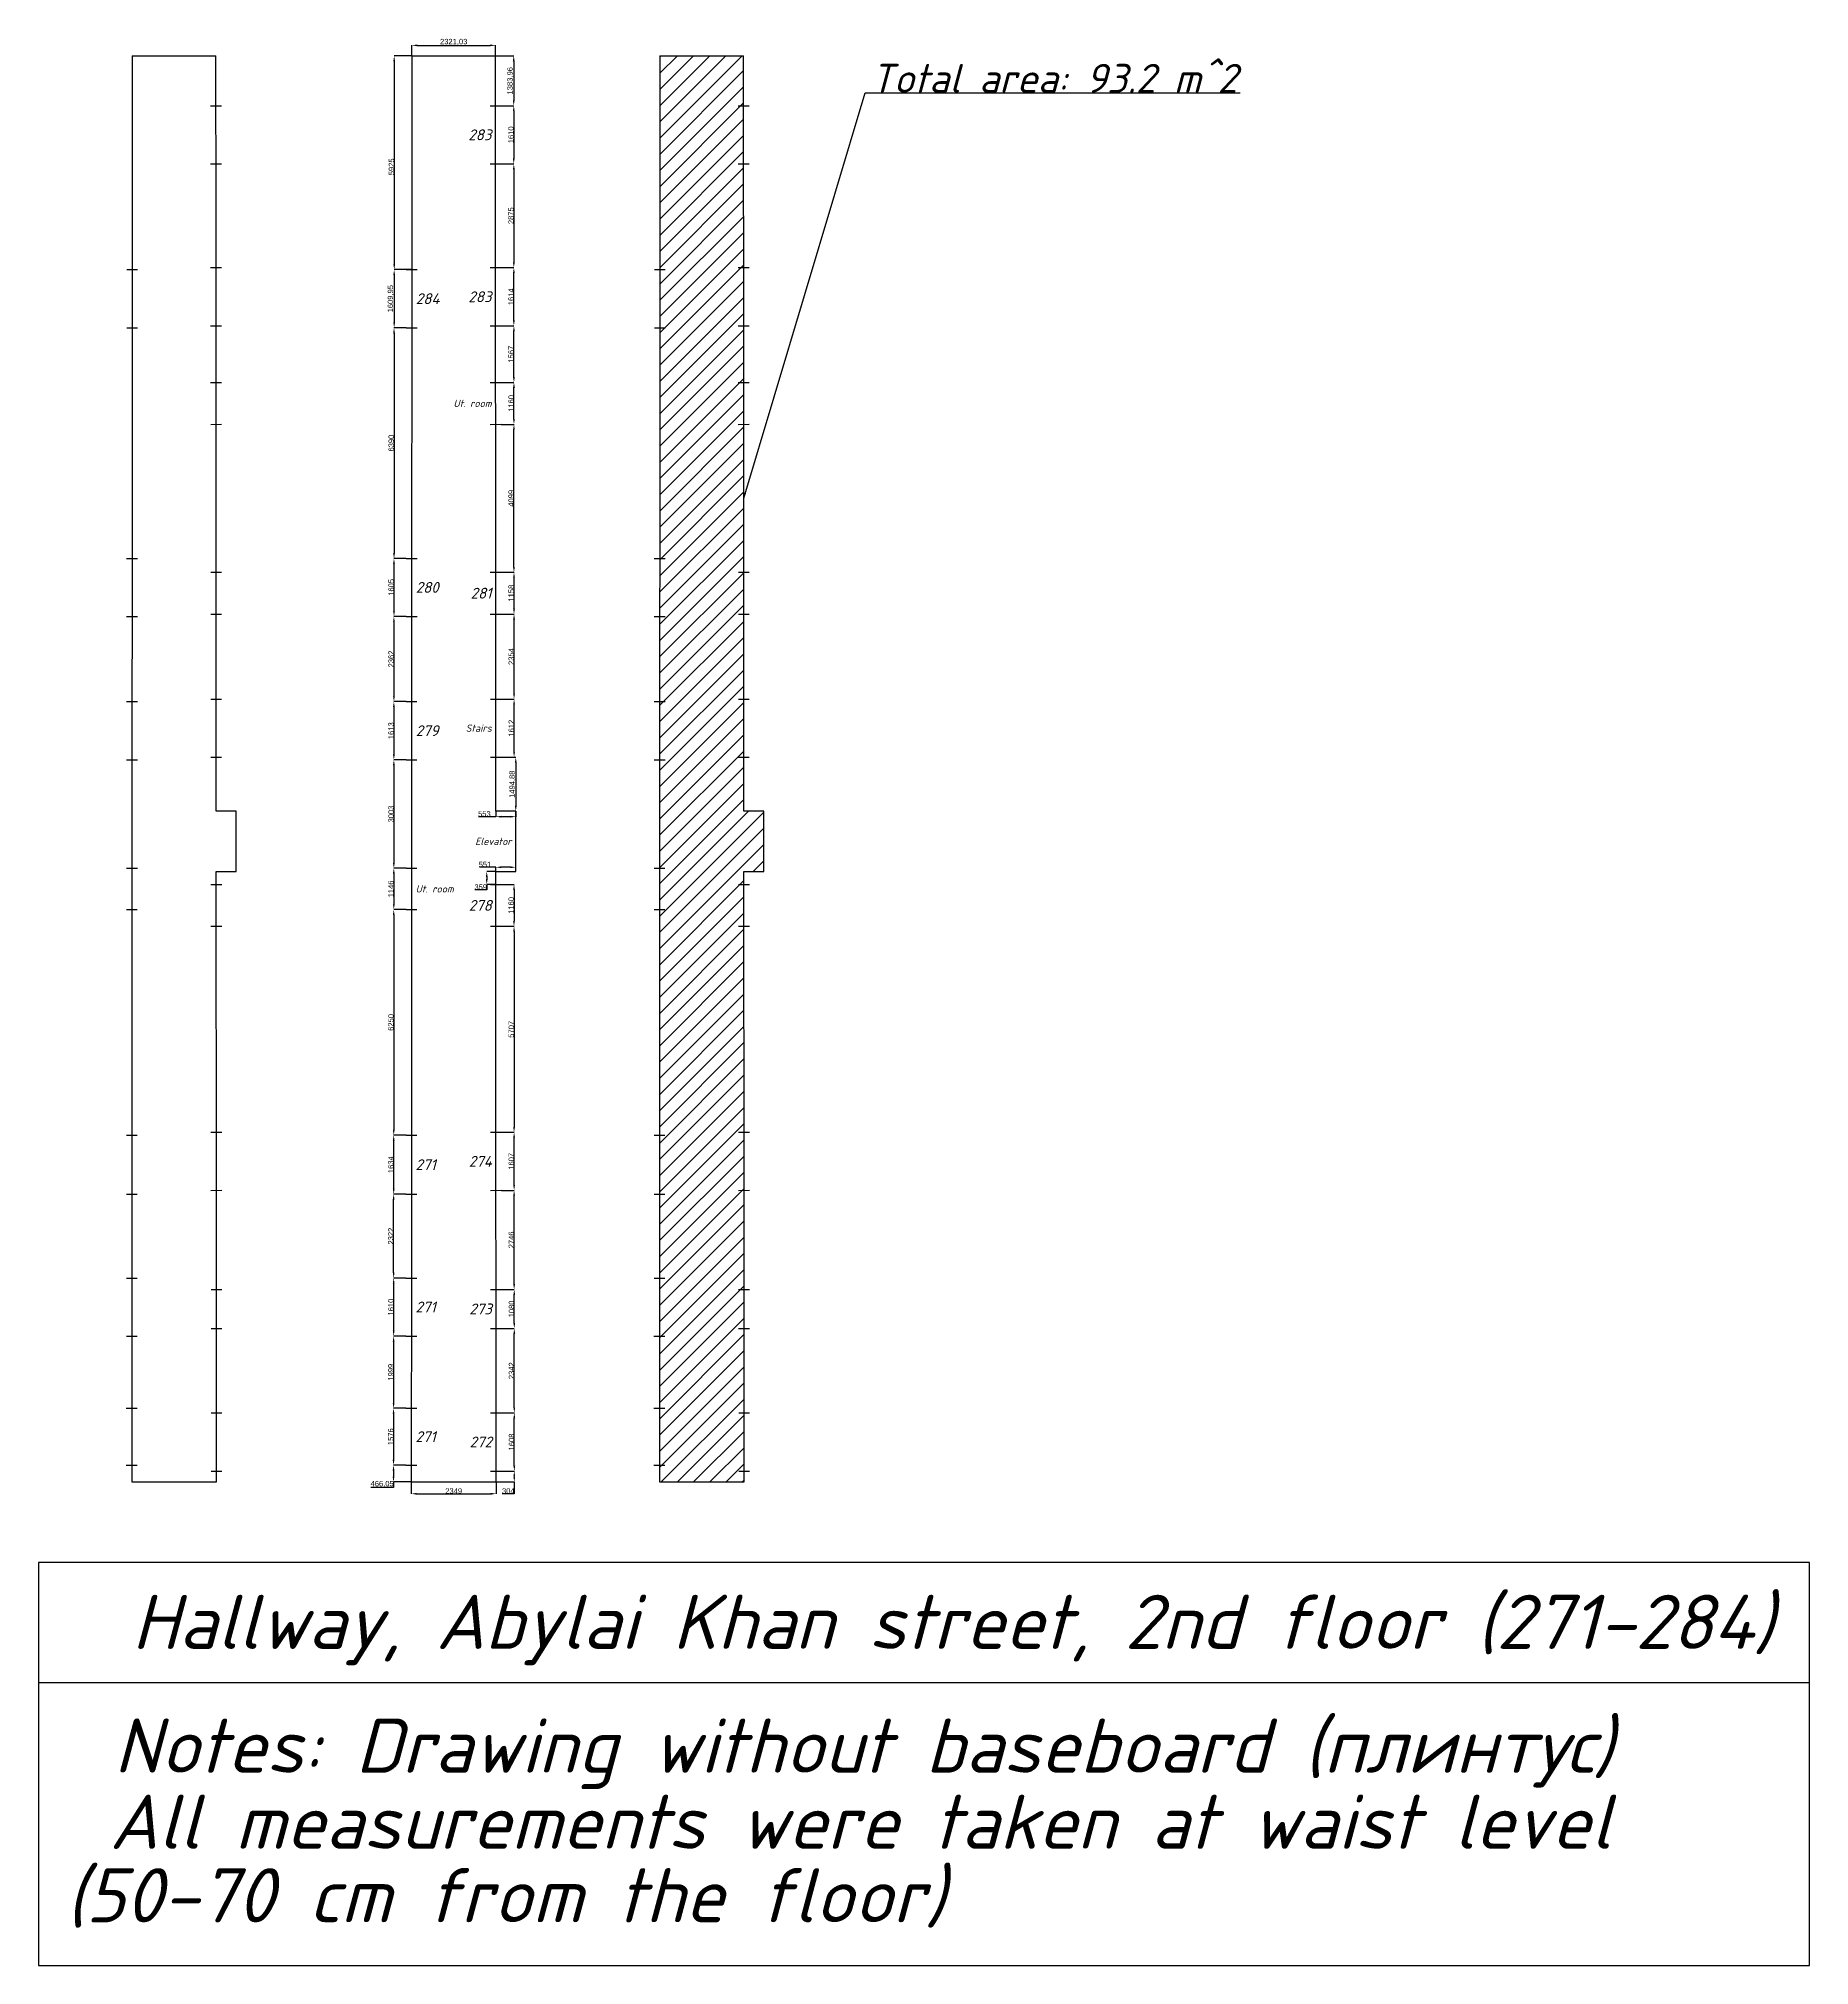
# Model space of a CAD drawing. Header units: millimetres. Extents: x 93776 to 142847, y 2445 to 55828.
import ezdxf
from ezdxf.enums import TextEntityAlignment as Align

# ---------------------------------------------------------------- set-up
doc = ezdxf.new("R2010")
doc.units = ezdxf.units.MM
doc.styles.add('GOST', font='ISOCPEUI.TTF')
doc.styles.get("Standard").update_dxf_attribs({"font": 'Arial.ttf'})
doc.dimstyles.new('Copy of ISO-25', dxfattribs={"dimtxt": 150, "dimasz": 150, "dimexe": 1.25, "dimexo": 0.625, "dimtad": 1, "dimtoh": 1, "dimtxsty": 'Standard', "dimcen": 2.5, "dimadec": 0, "dimazin": 0, "dimtfac": 1, "dimtmove": 0, "dimatfit": 3, "dimfxl": 1, "dimarcsym": 0})

# ---------------------------------------------------------------- blocks, each defined once
blk = doc.blocks.new('*D7')
at = {"color": 0, "lineweight": -2, "transparency": 16777216}
for p, q in [((104119, 55351), (104119, 55640)), ((104269, 55639), (106290, 55639)), ((106440, 55351), (106440, 55640))]:
    blk.add_line(p, q, dxfattribs=at)
at = {"color": 0, "transparency": 16777216}
for points in [[(104269, 55664), (104269, 55614), (104119, 55639)], [(106290, 55664), (106290, 55614), (106440, 55639)]]:
    blk.add_solid(points, dxfattribs=at)
at = {"layer": 'Defpoints', "color": 0, "transparency": 16777216}
for p in [(106440, 55639), (104119, 55350), (106440, 55350)]:
    blk.add_point(p, dxfattribs=at)
at = {"color": 0, "transparency": 16777216, "insert": (105279, 55730), "char_height": 150, "attachment_point": 5}
blk.add_mtext('2321,03', dxfattribs=at)
blk = doc.blocks.new('*D8')
at = {"color": 0, "lineweight": -2, "transparency": 16777216}
for p, q in [((106441, 55350), (106944, 55350)), ((106943, 55200), (106943, 54116)), ((106591, 53966), (106944, 53966))]:
    blk.add_line(p, q, dxfattribs=at)
at = {"color": 0, "transparency": 16777216}
for points in [[(106918, 55200), (106968, 55200), (106943, 55350)], [(106918, 54116), (106968, 54116), (106943, 53966)]]:
    blk.add_solid(points, dxfattribs=at)
at = {"layer": 'Defpoints', "color": 0, "transparency": 16777216}
for p in [(106440, 55350), (106590, 53966), (106943, 53966)]:
    blk.add_point(p, dxfattribs=at)
at = {"color": 0, "transparency": 16777216, "insert": (106852, 54658), "char_height": 150, "attachment_point": 5, "rotation": 90}
blk.add_mtext('1383,96', dxfattribs=at)
blk = doc.blocks.new('*D9')
at = {"color": 0, "lineweight": -2, "transparency": 16777216}
for p, q in [((106944, 53966), (106946, 53966)), ((106944, 53816), (106944, 52506)), ((106591, 52356), (106946, 52356))]:
    blk.add_line(p, q, dxfattribs=at)
at = {"color": 0, "transparency": 16777216}
for points in [[(106919, 53816), (106969, 53816), (106944, 53966)], [(106919, 52506), (106969, 52506), (106944, 52356)]]:
    blk.add_solid(points, dxfattribs=at)
at = {"layer": 'Defpoints', "color": 0, "transparency": 16777216}
for p in [(106943, 53966), (106591, 52356), (106944, 52356)]:
    blk.add_point(p, dxfattribs=at)
at = {"color": 0, "transparency": 16777216, "insert": (106867, 53161), "char_height": 150, "attachment_point": 5, "rotation": 90}
blk.add_mtext('1610', dxfattribs=at)
blk = doc.blocks.new('*D10')
at = {"color": 0, "lineweight": -2, "transparency": 16777216}
for p, q in [((106945, 52356), (106947, 52356)), ((106946, 52206), (106946, 49631)), ((106592, 49481), (106947, 49481))]:
    blk.add_line(p, q, dxfattribs=at)
at = {"color": 0, "transparency": 16777216}
for points in [[(106921, 52206), (106971, 52206), (106946, 52356)], [(106921, 49631), (106971, 49631), (106946, 49481)]]:
    blk.add_solid(points, dxfattribs=at)
at = {"layer": 'Defpoints', "color": 0, "transparency": 16777216}
for p in [(106944, 52356), (106592, 49481), (106946, 49481)]:
    blk.add_point(p, dxfattribs=at)
at = {"color": 0, "transparency": 16777216, "insert": (106868, 50919), "char_height": 150, "attachment_point": 5, "rotation": 90}
blk.add_mtext('2875', dxfattribs=at)
blk = doc.blocks.new('*D11')
at = {"color": 0, "lineweight": -2, "transparency": 16777216}
for p, q in [((106946, 49481), (106948, 49481)), ((106947, 48017), (106947, 49331)), ((106593, 47867), (106948, 47867))]:
    blk.add_line(p, q, dxfattribs=at)
at = {"color": 0, "transparency": 16777216}
for points in [[(106922, 49331), (106972, 49331), (106947, 49481)], [(106922, 48017), (106972, 48017), (106947, 47867)]]:
    blk.add_solid(points, dxfattribs=at)
at = {"layer": 'Defpoints', "color": 0, "transparency": 16777216}
for p in [(106946, 49481), (106947, 49481), (106592, 47867)]:
    blk.add_point(p, dxfattribs=at)
at = {"color": 0, "transparency": 16777216, "insert": (106870, 48674), "char_height": 150, "attachment_point": 5, "rotation": 90}
blk.add_mtext('1614', dxfattribs=at)
blk = doc.blocks.new('*D12')
at = {"color": 0, "lineweight": -2, "transparency": 16777216}
for p, q in [((106947, 47867), (106947, 47867)), ((106948, 46450), (106948, 47717)), ((106593, 46300), (106949, 46300))]:
    blk.add_line(p, q, dxfattribs=at)
at = {"color": 0, "transparency": 16777216}
for points in [[(106923, 47717), (106973, 47717), (106948, 47867)], [(106923, 46450), (106973, 46450), (106948, 46300)]]:
    blk.add_solid(points, dxfattribs=at)
at = {"layer": 'Defpoints', "color": 0, "transparency": 16777216}
for p in [(106948, 47867), (106948, 47867), (106593, 46300)]:
    blk.add_point(p, dxfattribs=at)
at = {"color": 0, "transparency": 16777216, "insert": (106871, 47084), "char_height": 150, "attachment_point": 5, "rotation": 90}
blk.add_mtext('1567', dxfattribs=at)
blk = doc.blocks.new('*D13')
at = {"color": 0, "lineweight": -2, "transparency": 16777216}
for p, q in [((106949, 46300), (106948, 46300)), ((106949, 45290), (106949, 46150)), ((106593, 45140), (106951, 45140))]:
    blk.add_line(p, q, dxfattribs=at)
at = {"color": 0, "transparency": 16777216}
for points in [[(106924, 46150), (106974, 46150), (106949, 46300)], [(106924, 45290), (106974, 45290), (106949, 45140)]]:
    blk.add_solid(points, dxfattribs=at)
at = {"layer": 'Defpoints', "color": 0, "transparency": 16777216}
for p in [(106949, 46300), (106949, 46300), (106593, 45140)]:
    blk.add_point(p, dxfattribs=at)
at = {"color": 0, "transparency": 16777216, "insert": (106872, 45720), "char_height": 150, "attachment_point": 5, "rotation": 90}
blk.add_mtext('1160', dxfattribs=at)
blk = doc.blocks.new('*D14')
at = {"color": 0, "lineweight": -2, "transparency": 16777216}
for p, q in [((106949, 45140), (106948, 45140)), ((106949, 41191), (106949, 44990)), ((106595, 41041), (106951, 41041))]:
    blk.add_line(p, q, dxfattribs=at)
at = {"color": 0, "transparency": 16777216}
for points in [[(106924, 44990), (106974, 44990), (106949, 45140)], [(106924, 41191), (106974, 41191), (106949, 41041)]]:
    blk.add_solid(points, dxfattribs=at)
at = {"layer": 'Defpoints', "color": 0, "transparency": 16777216}
for p in [(106949, 45140), (106949, 45140), (106594, 41041)]:
    blk.add_point(p, dxfattribs=at)
at = {"color": 0, "transparency": 16777216, "insert": (106872, 43091), "char_height": 150, "attachment_point": 5, "rotation": 90}
blk.add_mtext('4099', dxfattribs=at)
blk = doc.blocks.new('*D15')
at = {"color": 0, "lineweight": -2, "transparency": 16777216}
for p, q in [((106950, 41041), (106952, 41041)), ((106951, 40033), (106951, 40891)), ((106595, 39883), (106952, 39883))]:
    blk.add_line(p, q, dxfattribs=at)
at = {"color": 0, "transparency": 16777216}
for points in [[(106926, 40891), (106976, 40891), (106951, 41041)], [(106926, 40033), (106976, 40033), (106951, 39883)]]:
    blk.add_solid(points, dxfattribs=at)
at = {"layer": 'Defpoints', "color": 0, "transparency": 16777216}
for p in [(106949, 41041), (106951, 41041), (106594, 39883)]:
    blk.add_point(p, dxfattribs=at)
at = {"color": 0, "transparency": 16777216, "insert": (106873, 40462), "char_height": 150, "attachment_point": 5, "rotation": 90}
blk.add_mtext('1158', dxfattribs=at)
blk = doc.blocks.new('*D16')
at = {"color": 0, "lineweight": -2, "transparency": 16777216}
for p, q in [((106951, 39883), (106953, 39883)), ((106952, 37679), (106952, 39733)), ((106596, 37529), (106953, 37529))]:
    blk.add_line(p, q, dxfattribs=at)
at = {"color": 0, "transparency": 16777216}
for points in [[(106927, 39733), (106977, 39733), (106952, 39883)], [(106927, 37679), (106977, 37679), (106952, 37529)]]:
    blk.add_solid(points, dxfattribs=at)
at = {"layer": 'Defpoints', "color": 0, "transparency": 16777216}
for p in [(106951, 39883), (106952, 39883), (106595, 37529)]:
    blk.add_point(p, dxfattribs=at)
at = {"color": 0, "transparency": 16777216, "insert": (106875, 38706), "char_height": 150, "attachment_point": 5, "rotation": 90}
blk.add_mtext('2354', dxfattribs=at)
blk = doc.blocks.new('*D17')
at = {"color": 0, "lineweight": -2, "transparency": 16777216}
for p, q in [((106952, 37529), (106954, 37529)), ((106953, 36067), (106953, 37379)), ((106596, 35917), (106954, 35917))]:
    blk.add_line(p, q, dxfattribs=at)
at = {"color": 0, "transparency": 16777216}
for points in [[(106928, 37379), (106978, 37379), (106953, 37529)], [(106928, 36067), (106978, 36067), (106953, 35917)]]:
    blk.add_solid(points, dxfattribs=at)
at = {"layer": 'Defpoints', "color": 0, "transparency": 16777216}
for p in [(106952, 37529), (106953, 37529), (106596, 35917)]:
    blk.add_point(p, dxfattribs=at)
at = {"color": 0, "transparency": 16777216, "insert": (106876, 36723), "char_height": 150, "attachment_point": 5, "rotation": 90}
blk.add_mtext('1612', dxfattribs=at)
blk = doc.blocks.new('*D18')
at = {"color": 0, "lineweight": -2, "transparency": 16777216}
for p, q in [((106596, 35917), (107002, 35917)), ((107000, 35767), (107000, 34572)), ((107000, 34422), (107002, 34422))]:
    blk.add_line(p, q, dxfattribs=at)
at = {"color": 0, "transparency": 16777216}
for points in [[(106975, 35767), (107025, 35767), (107000, 35917)], [(106975, 34572), (107025, 34572), (107000, 34422)]]:
    blk.add_solid(points, dxfattribs=at)
at = {"layer": 'Defpoints', "color": 0, "transparency": 16777216}
for p in [(106596, 35917), (106999, 34422), (107000, 34422)]:
    blk.add_point(p, dxfattribs=at)
at = {"color": 0, "transparency": 16777216, "insert": (106910, 35170), "char_height": 150, "attachment_point": 5, "rotation": 90}
blk.add_mtext('1494,88', dxfattribs=at)
blk = doc.blocks.new('*D19')
at = {"color": 0, "lineweight": -2, "transparency": 16777216}
for p, q in [((106446, 34270), (105963, 34270)), ((106446, 34421), (106446, 34269)), ((106849, 34270), (106596, 34270)), ((106999, 34422), (106999, 34269))]:
    blk.add_line(p, q, dxfattribs=at)
at = {"color": 0, "transparency": 16777216}
for points in [[(106596, 34295), (106596, 34245), (106446, 34270)], [(106849, 34295), (106849, 34245), (106999, 34270)]]:
    blk.add_solid(points, dxfattribs=at)
at = {"layer": 'Defpoints', "color": 0, "transparency": 16777216}
for p in [(106446, 34422), (106999, 34422), (106999, 34270)]:
    blk.add_point(p, dxfattribs=at)
at = {"color": 0, "transparency": 16777216, "insert": (106130, 34347), "char_height": 150, "attachment_point": 5}
blk.add_mtext('553', dxfattribs=at)
blk = doc.blocks.new('*D20')
at = {"color": 0, "lineweight": -2, "transparency": 16777216}
for p, q in [((106449, 32870), (105995, 32870)), ((106449, 32753), (106449, 32871)), ((106850, 32870), (106599, 32870)), ((107000, 32753), (107000, 32871))]:
    blk.add_line(p, q, dxfattribs=at)
at = {"color": 0, "transparency": 16777216}
for points in [[(106599, 32895), (106599, 32845), (106449, 32870)], [(106850, 32895), (106850, 32845), (107000, 32870)]]:
    blk.add_solid(points, dxfattribs=at)
at = {"layer": 'Defpoints', "color": 0, "transparency": 16777216}
for p in [(106449, 32752), (107000, 32870), (107000, 32752)]:
    blk.add_point(p, dxfattribs=at)
at = {"color": 0, "transparency": 16777216, "insert": (106147, 32947), "char_height": 150, "attachment_point": 5}
blk.add_mtext('551', dxfattribs=at)
blk = doc.blocks.new('*D22')
at = {"color": 0, "lineweight": -2, "transparency": 16777216}
for p, q in [((106448, 32752), (106194, 32752)), ((106195, 32602), (106195, 32543)), ((106195, 32243), (105863, 32243)), ((106448, 32393), (106194, 32393)), ((106195, 32393), (106195, 32243))]:
    blk.add_line(p, q, dxfattribs=at)
at = {"color": 0, "transparency": 16777216}
for points in [[(106170, 32602), (106220, 32602), (106195, 32752)], [(106170, 32543), (106220, 32543), (106195, 32393)]]:
    blk.add_solid(points, dxfattribs=at)
at = {"layer": 'Defpoints', "color": 0, "transparency": 16777216}
for p in [(106449, 32752), (106195, 32393), (106449, 32393)]:
    blk.add_point(p, dxfattribs=at)
at = {"color": 0, "transparency": 16777216, "insert": (106029, 32320), "char_height": 150, "attachment_point": 5}
blk.add_mtext('359', dxfattribs=at)
blk = doc.blocks.new('*D23')
at = {"color": 0, "lineweight": -2, "transparency": 16777216}
for p, q in [((106599, 32393), (106952, 32393)), ((106951, 32243), (106951, 31383)), ((106600, 31233), (106952, 31233))]:
    blk.add_line(p, q, dxfattribs=at)
at = {"color": 0, "transparency": 16777216}
for points in [[(106926, 32243), (106976, 32243), (106951, 32393)], [(106926, 31383), (106976, 31383), (106951, 31233)]]:
    blk.add_solid(points, dxfattribs=at)
at = {"layer": 'Defpoints', "color": 0, "transparency": 16777216}
for p in [(106599, 32393), (106599, 31233), (106951, 31233)]:
    blk.add_point(p, dxfattribs=at)
at = {"color": 0, "transparency": 16777216, "insert": (106873, 31813), "char_height": 150, "attachment_point": 5, "rotation": 90}
blk.add_mtext('1160', dxfattribs=at)
blk = doc.blocks.new('*D24')
at = {"color": 0, "lineweight": -2, "transparency": 16777216}
for p, q in [((106951, 31233), (106953, 31233)), ((106952, 31083), (106952, 25676)), ((106601, 25526), (106953, 25526))]:
    blk.add_line(p, q, dxfattribs=at)
at = {"color": 0, "transparency": 16777216}
for points in [[(106927, 31083), (106977, 31083), (106952, 31233)], [(106927, 25676), (106977, 25676), (106952, 25526)]]:
    blk.add_solid(points, dxfattribs=at)
at = {"layer": 'Defpoints', "color": 0, "transparency": 16777216}
for p in [(106951, 31233), (106601, 25526), (106952, 25526)]:
    blk.add_point(p, dxfattribs=at)
at = {"color": 0, "transparency": 16777216, "insert": (106875, 28380), "char_height": 150, "attachment_point": 5, "rotation": 90}
blk.add_mtext('5707', dxfattribs=at)
blk = doc.blocks.new('*D25')
at = {"color": 0, "lineweight": -2, "transparency": 16777216}
for p, q in [((106952, 25526), (106952, 25526)), ((106953, 24069), (106953, 25376)), ((106602, 23919), (106954, 23919))]:
    blk.add_line(p, q, dxfattribs=at)
at = {"color": 0, "transparency": 16777216}
for points in [[(106928, 25376), (106978, 25376), (106953, 25526)], [(106928, 24069), (106978, 24069), (106953, 23919)]]:
    blk.add_solid(points, dxfattribs=at)
at = {"layer": 'Defpoints', "color": 0, "transparency": 16777216}
for p in [(106953, 25526), (106953, 25526), (106601, 23919)]:
    blk.add_point(p, dxfattribs=at)
at = {"color": 0, "transparency": 16777216, "insert": (106876, 24723), "char_height": 150, "attachment_point": 5, "rotation": 90}
blk.add_mtext('1607', dxfattribs=at)
blk = doc.blocks.new('*D26')
at = {"color": 0, "lineweight": -2, "transparency": 16777216}
for p, q in [((106954, 23919), (106953, 23919)), ((106954, 21323), (106954, 23769)), ((106603, 21173), (106956, 21173))]:
    blk.add_line(p, q, dxfattribs=at)
at = {"color": 0, "transparency": 16777216}
for points in [[(106929, 23769), (106979, 23769), (106954, 23919)], [(106929, 21323), (106979, 21323), (106954, 21173)]]:
    blk.add_solid(points, dxfattribs=at)
at = {"layer": 'Defpoints', "color": 0, "transparency": 16777216}
for p in [(106954, 23919), (106954, 23919), (106602, 21173)]:
    blk.add_point(p, dxfattribs=at)
at = {"color": 0, "transparency": 16777216, "insert": (106877, 22546), "char_height": 150, "attachment_point": 5, "rotation": 90}
blk.add_mtext('2746', dxfattribs=at)
blk = doc.blocks.new('*D27')
at = {"color": 0, "lineweight": -2, "transparency": 16777216}
for p, q in [((106956, 21173), (106959, 21173)), ((106958, 20243), (106958, 21023)), ((106603, 20093), (106959, 20093))]:
    blk.add_line(p, q, dxfattribs=at)
at = {"color": 0, "transparency": 16777216}
for points in [[(106933, 21023), (106983, 21023), (106958, 21173)], [(106933, 20243), (106983, 20243), (106958, 20093)]]:
    blk.add_solid(points, dxfattribs=at)
at = {"layer": 'Defpoints', "color": 0, "transparency": 16777216}
for p in [(106956, 21173), (106958, 21173), (106602, 20093)]:
    blk.add_point(p, dxfattribs=at)
at = {"color": 0, "transparency": 16777216, "insert": (106881, 20633), "char_height": 150, "attachment_point": 5, "rotation": 90}
blk.add_mtext('1080', dxfattribs=at)
blk = doc.blocks.new('*D28')
at = {"color": 0, "lineweight": -2, "transparency": 16777216}
for p, q in [((106959, 20093), (106958, 20093)), ((106959, 17901), (106959, 19943)), ((106604, 17751), (106961, 17751))]:
    blk.add_line(p, q, dxfattribs=at)
at = {"color": 0, "transparency": 16777216}
for points in [[(106934, 19943), (106984, 19943), (106959, 20093)], [(106934, 17901), (106984, 17901), (106959, 17751)]]:
    blk.add_solid(points, dxfattribs=at)
at = {"layer": 'Defpoints', "color": 0, "transparency": 16777216}
for p in [(106959, 20093), (106959, 20093), (106603, 17751)]:
    blk.add_point(p, dxfattribs=at)
at = {"color": 0, "transparency": 16777216, "insert": (106882, 18922), "char_height": 150, "attachment_point": 5, "rotation": 90}
blk.add_mtext('2342', dxfattribs=at)
blk = doc.blocks.new('*D29')
at = {"color": 0, "lineweight": -2, "transparency": 16777216}
for p, q in [((106959, 17751), (106958, 17751)), ((106959, 16293), (106959, 17601)), ((106604, 16143), (106961, 16143))]:
    blk.add_line(p, q, dxfattribs=at)
at = {"color": 0, "transparency": 16777216}
for points in [[(106934, 17601), (106984, 17601), (106959, 17751)], [(106934, 16293), (106984, 16293), (106959, 16143)]]:
    blk.add_solid(points, dxfattribs=at)
at = {"layer": 'Defpoints', "color": 0, "transparency": 16777216}
for p in [(106959, 17751), (106959, 17751), (106604, 16143)]:
    blk.add_point(p, dxfattribs=at)
at = {"color": 0, "transparency": 16777216, "insert": (106882, 16947), "char_height": 150, "attachment_point": 5, "rotation": 90}
blk.add_mtext('1608', dxfattribs=at)
blk = doc.blocks.new('*D30')
at = {"color": 0, "lineweight": -2, "transparency": 16777216}
for p, q in [((106604, 16143), (106959, 16143)), ((106454, 15839), (106959, 15839)), ((106958, 15513), (106627, 15513)), ((106958, 15993), (106958, 15989)), ((106958, 15839), (106958, 15513))]:
    blk.add_line(p, q, dxfattribs=at)
at = {"color": 0, "transparency": 16777216}
for points in [[(106933, 15993), (106983, 15993), (106958, 16143)], [(106933, 15989), (106983, 15989), (106958, 15839)]]:
    blk.add_solid(points, dxfattribs=at)
at = {"layer": 'Defpoints', "color": 0, "transparency": 16777216}
for p in [(106604, 16143), (106958, 16143), (106454, 15839)]:
    blk.add_point(p, dxfattribs=at)
at = {"color": 0, "transparency": 16777216, "insert": (106792, 15590), "char_height": 150, "attachment_point": 5}
blk.add_mtext('304', dxfattribs=at)
blk = doc.blocks.new('*D31')
at = {"color": 0, "lineweight": -2, "transparency": 16777216}
for p, q in [((104118, 55350), (103630, 55350)), ((103631, 55200), (103631, 49575)), ((104116, 49425), (103630, 49425))]:
    blk.add_line(p, q, dxfattribs=at)
at = {"color": 0, "transparency": 16777216}
for points in [[(103606, 55200), (103656, 55200), (103631, 55350)], [(103606, 49575), (103656, 49575), (103631, 49425)]]:
    blk.add_solid(points, dxfattribs=at)
at = {"layer": 'Defpoints', "color": 0, "transparency": 16777216}
for p in [(104119, 55350), (103631, 49425), (104117, 49425)]:
    blk.add_point(p, dxfattribs=at)
at = {"color": 0, "transparency": 16777216, "insert": (103554, 52273), "char_height": 150, "attachment_point": 5, "rotation": 90}
blk.add_mtext('5925', dxfattribs=at)
blk = doc.blocks.new('*D32')
at = {"color": 0, "lineweight": -2, "transparency": 16777216}
for p, q in [((103629, 49425), (103628, 49425)), ((103630, 49275), (103630, 47965)), ((103965, 47815), (103628, 47815))]:
    blk.add_line(p, q, dxfattribs=at)
at = {"color": 0, "transparency": 16777216}
for points in [[(103605, 49275), (103655, 49275), (103630, 49425)], [(103605, 47965), (103655, 47965), (103630, 47815)]]:
    blk.add_solid(points, dxfattribs=at)
at = {"layer": 'Defpoints', "color": 0, "transparency": 16777216}
for p in [(103630, 49425), (103630, 47815), (103966, 47815)]:
    blk.add_point(p, dxfattribs=at)
at = {"color": 0, "transparency": 16777216, "insert": (103539, 48620), "char_height": 150, "attachment_point": 5, "rotation": 90}
blk.add_mtext('1609,95', dxfattribs=at)
blk = doc.blocks.new('*D33')
at = {"color": 0, "lineweight": -2, "transparency": 16777216}
for p, q in [((103628, 47815), (103625, 47815)), ((103626, 47665), (103626, 41575)), ((103963, 41425), (103625, 41425))]:
    blk.add_line(p, q, dxfattribs=at)
at = {"color": 0, "transparency": 16777216}
for points in [[(103601, 47665), (103651, 47665), (103626, 47815)], [(103601, 41575), (103651, 41575), (103626, 41425)]]:
    blk.add_solid(points, dxfattribs=at)
at = {"layer": 'Defpoints', "color": 0, "transparency": 16777216}
for p in [(103628, 47815), (103626, 41425), (103964, 41425)]:
    blk.add_point(p, dxfattribs=at)
at = {"color": 0, "transparency": 16777216, "insert": (103549, 44620), "char_height": 150, "attachment_point": 5, "rotation": 90}
blk.add_mtext('6390', dxfattribs=at)
blk = doc.blocks.new('*D34')
at = {"color": 0, "lineweight": -2, "transparency": 16777216}
for p, q in [((103624, 41425), (103623, 41425)), ((103625, 41275), (103625, 39970)), ((103963, 39820), (103623, 39820))]:
    blk.add_line(p, q, dxfattribs=at)
at = {"color": 0, "transparency": 16777216}
for points in [[(103600, 41275), (103650, 41275), (103625, 41425)], [(103600, 39970), (103650, 39970), (103625, 39820)]]:
    blk.add_solid(points, dxfattribs=at)
at = {"layer": 'Defpoints', "color": 0, "transparency": 16777216}
for p in [(103625, 41425), (103625, 39820), (103963, 39820)]:
    blk.add_point(p, dxfattribs=at)
at = {"color": 0, "transparency": 16777216, "insert": (103547, 40623), "char_height": 150, "attachment_point": 5, "rotation": 90}
blk.add_mtext('1605', dxfattribs=at)
blk = doc.blocks.new('*D35')
at = {"color": 0, "lineweight": -2, "transparency": 16777216}
for p, q in [((103623, 39820), (103622, 39820)), ((103623, 39670), (103623, 37608)), ((103962, 37458), (103622, 37458))]:
    blk.add_line(p, q, dxfattribs=at)
at = {"color": 0, "transparency": 16777216}
for points in [[(103598, 39670), (103648, 39670), (103623, 39820)], [(103598, 37608), (103648, 37608), (103623, 37458)]]:
    blk.add_solid(points, dxfattribs=at)
at = {"layer": 'Defpoints', "color": 0, "transparency": 16777216}
for p in [(103623, 39820), (103623, 37458), (103962, 37458)]:
    blk.add_point(p, dxfattribs=at)
at = {"color": 0, "transparency": 16777216, "insert": (103546, 38639), "char_height": 150, "attachment_point": 5, "rotation": 90}
blk.add_mtext('2362', dxfattribs=at)
blk = doc.blocks.new('*D36')
at = {"color": 0, "lineweight": -2, "transparency": 16777216}
for p, q in [((103621, 37458), (103621, 37458)), ((103622, 37308), (103622, 35995)), ((103961, 35845), (103621, 35845))]:
    blk.add_line(p, q, dxfattribs=at)
at = {"color": 0, "transparency": 16777216}
for points in [[(103597, 37308), (103647, 37308), (103622, 37458)], [(103597, 35995), (103647, 35995), (103622, 35845)]]:
    blk.add_solid(points, dxfattribs=at)
at = {"layer": 'Defpoints', "color": 0, "transparency": 16777216}
for p in [(103622, 37458), (103622, 35845), (103962, 35845)]:
    blk.add_point(p, dxfattribs=at)
at = {"color": 0, "transparency": 16777216, "insert": (103545, 36652), "char_height": 150, "attachment_point": 5, "rotation": 90}
blk.add_mtext('1613', dxfattribs=at)
blk = doc.blocks.new('*D37')
at = {"color": 0, "lineweight": -2, "transparency": 16777216}
for p, q in [((103621, 35845), (103620, 35845)), ((103621, 35695), (103621, 32992)), ((103960, 32842), (103620, 32842))]:
    blk.add_line(p, q, dxfattribs=at)
at = {"color": 0, "transparency": 16777216}
for points in [[(103596, 35695), (103646, 35695), (103621, 35845)], [(103596, 32992), (103646, 32992), (103621, 32842)]]:
    blk.add_solid(points, dxfattribs=at)
at = {"layer": 'Defpoints', "color": 0, "transparency": 16777216}
for p in [(103622, 35845), (103621, 32842), (103961, 32842)]:
    blk.add_point(p, dxfattribs=at)
at = {"color": 0, "transparency": 16777216, "insert": (103544, 34344), "char_height": 150, "attachment_point": 5, "rotation": 90}
blk.add_mtext('3003', dxfattribs=at)
blk = doc.blocks.new('*D38')
at = {"color": 0, "lineweight": -2, "transparency": 16777216}
for p, q in [((103619, 32842), (103618, 32842)), ((103620, 32692), (103620, 31846)), ((103960, 31696), (103618, 31696))]:
    blk.add_line(p, q, dxfattribs=at)
at = {"color": 0, "transparency": 16777216}
for points in [[(103595, 32692), (103645, 32692), (103620, 32842)], [(103595, 31846), (103645, 31846), (103620, 31696)]]:
    blk.add_solid(points, dxfattribs=at)
at = {"layer": 'Defpoints', "color": 0, "transparency": 16777216}
for p in [(103620, 32842), (103620, 31696), (103960, 31696)]:
    blk.add_point(p, dxfattribs=at)
at = {"color": 0, "transparency": 16777216, "insert": (103542, 32269), "char_height": 150, "attachment_point": 5, "rotation": 90}
blk.add_mtext('1146', dxfattribs=at)
blk = doc.blocks.new('*D39')
at = {"color": 0, "lineweight": -2, "transparency": 16777216}
for p, q in [((103618, 31696), (103617, 31696)), ((103618, 31546), (103618, 25596)), ((103958, 25446), (103617, 25446))]:
    blk.add_line(p, q, dxfattribs=at)
at = {"color": 0, "transparency": 16777216}
for points in [[(103593, 31546), (103643, 31546), (103618, 31696)], [(103593, 25596), (103643, 25596), (103618, 25446)]]:
    blk.add_solid(points, dxfattribs=at)
at = {"layer": 'Defpoints', "color": 0, "transparency": 16777216}
for p in [(103618, 31696), (103618, 25446), (103958, 25446)]:
    blk.add_point(p, dxfattribs=at)
at = {"color": 0, "transparency": 16777216, "insert": (103541, 28571), "char_height": 150, "attachment_point": 5, "rotation": 90}
blk.add_mtext('6250', dxfattribs=at)
blk = doc.blocks.new('*D40')
at = {"color": 0, "lineweight": -2, "transparency": 16777216}
for p, q in [((103618, 25446), (103616, 25446)), ((103617, 23962), (103617, 25296)), ((103957, 23812), (103616, 23812))]:
    blk.add_line(p, q, dxfattribs=at)
at = {"color": 0, "transparency": 16777216}
for points in [[(103592, 25296), (103642, 25296), (103617, 25446)], [(103592, 23962), (103642, 23962), (103617, 23812)]]:
    blk.add_solid(points, dxfattribs=at)
at = {"layer": 'Defpoints', "color": 0, "transparency": 16777216}
for p in [(103617, 25446), (103618, 25446), (103958, 23812)]:
    blk.add_point(p, dxfattribs=at)
at = {"color": 0, "transparency": 16777216, "insert": (103540, 24629), "char_height": 150, "attachment_point": 5, "rotation": 90}
blk.add_mtext('1634', dxfattribs=at)
blk = doc.blocks.new('*D41')
at = {"color": 0, "lineweight": -2, "transparency": 16777216}
for p, q in [((103616, 23812), (103615, 23812)), ((103616, 21640), (103616, 23662)), ((103956, 21490), (103615, 21490))]:
    blk.add_line(p, q, dxfattribs=at)
at = {"color": 0, "transparency": 16777216}
for points in [[(103591, 23662), (103641, 23662), (103616, 23812)], [(103591, 21640), (103641, 21640), (103616, 21490)]]:
    blk.add_solid(points, dxfattribs=at)
at = {"layer": 'Defpoints', "color": 0, "transparency": 16777216}
for p in [(103616, 23812), (103617, 23812), (103957, 21490)]:
    blk.add_point(p, dxfattribs=at)
at = {"color": 0, "transparency": 16777216, "insert": (103539, 22651), "char_height": 150, "attachment_point": 5, "rotation": 90}
blk.add_mtext('2322', dxfattribs=at)
blk = doc.blocks.new('*D42')
at = {"color": 0, "lineweight": -2, "transparency": 16777216}
for p, q in [((103615, 21490), (103615, 21490)), ((103616, 21340), (103616, 20030)), ((103956, 19880), (103615, 19880))]:
    blk.add_line(p, q, dxfattribs=at)
at = {"color": 0, "transparency": 16777216}
for points in [[(103591, 21340), (103641, 21340), (103616, 21490)], [(103591, 20030), (103641, 20030), (103616, 19880)]]:
    blk.add_solid(points, dxfattribs=at)
at = {"layer": 'Defpoints', "color": 0, "transparency": 16777216}
for p in [(103616, 21490), (103616, 19880), (103956, 19880)]:
    blk.add_point(p, dxfattribs=at)
at = {"color": 0, "transparency": 16777216, "insert": (103539, 20685), "char_height": 150, "attachment_point": 5, "rotation": 90}
blk.add_mtext('1610', dxfattribs=at)
blk = doc.blocks.new('*D43')
at = {"color": 0, "lineweight": -2, "transparency": 16777216}
for p, q in [((103614, 19880), (103613, 19880)), ((103615, 19730), (103615, 18031)), ((103955, 17881), (103613, 17881))]:
    blk.add_line(p, q, dxfattribs=at)
at = {"color": 0, "transparency": 16777216}
for points in [[(103590, 19730), (103640, 19730), (103615, 19880)], [(103590, 18031), (103640, 18031), (103615, 17881)]]:
    blk.add_solid(points, dxfattribs=at)
at = {"layer": 'Defpoints', "color": 0, "transparency": 16777216}
for p in [(103615, 19880), (103615, 17881), (103955, 17881)]:
    blk.add_point(p, dxfattribs=at)
at = {"color": 0, "transparency": 16777216, "insert": (103537, 18881), "char_height": 150, "attachment_point": 5, "rotation": 90}
blk.add_mtext('1999', dxfattribs=at)
blk = doc.blocks.new('*D44')
at = {"color": 0, "lineweight": -2, "transparency": 16777216}
for p, q in [((103613, 17881), (103612, 17881)), ((103613, 17731), (103613, 16455)), ((103954, 16305), (103612, 16305))]:
    blk.add_line(p, q, dxfattribs=at)
at = {"color": 0, "transparency": 16777216}
for points in [[(103588, 17731), (103638, 17731), (103613, 17881)], [(103588, 16455), (103638, 16455), (103613, 16305)]]:
    blk.add_solid(points, dxfattribs=at)
at = {"layer": 'Defpoints', "color": 0, "transparency": 16777216}
for p in [(103613, 17881), (103613, 16305), (103955, 16305)]:
    blk.add_point(p, dxfattribs=at)
at = {"color": 0, "transparency": 16777216, "insert": (103536, 17093), "char_height": 150, "attachment_point": 5, "rotation": 90}
blk.add_mtext('1576', dxfattribs=at)
blk = doc.blocks.new('*D45')
at = {"color": 0, "lineweight": -2, "transparency": 16777216}
for p, q in [((103611, 16305), (103611, 16305)), ((103612, 16155), (103612, 15989)), ((103612, 15689), (102982, 15689)), ((104104, 15839), (103611, 15839)), ((103612, 15839), (103612, 15689))]:
    blk.add_line(p, q, dxfattribs=at)
at = {"color": 0, "transparency": 16777216}
for points in [[(103587, 16155), (103637, 16155), (103612, 16305)], [(103587, 15989), (103637, 15989), (103612, 15839)]]:
    blk.add_solid(points, dxfattribs=at)
at = {"layer": 'Defpoints', "color": 0, "transparency": 16777216}
for p in [(103612, 16305), (103612, 15839), (104105, 15839)]:
    blk.add_point(p, dxfattribs=at)
at = {"color": 0, "transparency": 16777216, "insert": (103297, 15780), "char_height": 150, "attachment_point": 5}
blk.add_mtext('466,05', dxfattribs=at)
blk = doc.blocks.new('*D46')
at = {"color": 0, "lineweight": -2, "transparency": 16777216}
for p, q in [((104105, 15838), (104105, 15511)), ((104255, 15513), (106304, 15513)), ((106454, 15839), (106454, 15511))]:
    blk.add_line(p, q, dxfattribs=at)
at = {"color": 0, "transparency": 16777216}
for points in [[(104255, 15538), (104255, 15488), (104105, 15513)], [(106304, 15538), (106304, 15488), (106454, 15513)]]:
    blk.add_solid(points, dxfattribs=at)
at = {"layer": 'Defpoints', "color": 0, "transparency": 16777216}
for p in [(104105, 15839), (106454, 15840), (106454, 15513)]:
    blk.add_point(p, dxfattribs=at)
at = {"color": 0, "transparency": 16777216, "insert": (105279, 15590), "char_height": 150, "attachment_point": 5}
blk.add_mtext('2349', dxfattribs=at)

msp = doc.modelspace()

# ---------------------------------------------------------------- hatches: boundary and pattern name
h = msp.add_hatch()
h.set_pattern_fill('ANSI31', color=256, scale=100)
h.paths.add_polyline_path([(113313.113, 55350.122), (110992.081, 55350.122), (110989.982, 49425.12), (110989.412, 47815.12), (110987.147, 41425.12), (110986.579, 39820.12), (110985.742, 37458.121), (110985.17, 35845.121), (110984.106, 32842.121), (110983.7, 31696.121), (110981.485, 25446.121), (110980.907, 23812.121), (110980.084, 21490.122), (110979.513, 19880.122), (110978.805, 17881.122), (110978.247, 16305.122), (110978.081, 15839.122), (113327.081, 15839.122), (113326.989, 16143.122), (113326.502, 17751.122), (113325.793, 20093.122), (113325.466, 21173.122), (113324.634, 23919.122), (113324.147, 25526.121), (113322.418, 31233.121), (113322.067, 32393.121), (113321.958, 32752.121), (113872.958, 32752.288), (113872.452, 34422.288), (113319.452, 34422.12), (113319, 35917.12), (113318.511, 37529.12), (113317.798, 39883.12), (113317.447, 41041.12), (113316.206, 45140.12), (113315.854, 46300.12), (113315.38, 47867.12), (113314.891, 49481.12), (113314.02, 52356.12), (113313.532, 53966.12)])

# ---------------------------------------------------------------- linework, layer by layer
for p, q in [((96371.49, 55350.119), (96369.391, 49425.12)), ((96371.49, 55350.122), (98692.49, 55350.122)), ((98692.49, 55350.122), (98692.522, 55350.122)), ((98692.941, 53966.12), (98692.522, 55350.122)), ((110992.081, 55350.119), (110989.982, 49425.12)), ((110992.081, 55350.122), (113313.081, 55350.122)), ((113313.081, 55350.122), (113313.113, 55350.122)), ((113313.532, 53966.12), (113313.113, 55350.122)), ((98542.941, 53966.074), (98842.941, 53966.165)), ((98693.429, 52356.12), (98692.941, 53966.12)), ((113163.532, 53966.074), (113463.532, 53966.165)), ((113314.02, 52356.12), (113313.532, 53966.12)), ((98543.429, 52356.074), (98843.429, 52356.165)), ((98694.3, 49481.12), (98693.429, 52356.12)), ((113164.02, 52356.074), (113464.02, 52356.165)), ((113314.891, 49481.12), (113314.02, 52356.12)), ((96219.391, 49425.173), (96519.391, 49425.067)), ((96369.391, 49425.12), (96368.82, 47815.12)), ((98544.3, 49481.074), (98844.3, 49481.165)), ((98694.788, 47867.12), (98694.3, 49481.12)), ((110839.982, 49425.173), (111139.982, 49425.067)), ((110989.982, 49425.12), (110989.412, 47815.12)), ((113164.891, 49481.074), (113464.891, 49481.165)), ((113315.38, 47867.12), (113314.891, 49481.12)), ((96218.82, 47815.173), (96518.82, 47815.067)), ((96368.82, 47815.12), (96366.556, 41425.12)), ((98544.789, 47867.074), (98844.788, 47867.165)), ((98695.263, 46300.12), (98694.788, 47867.12)), ((110839.412, 47815.173), (111139.412, 47815.067)), ((110989.412, 47815.12), (110987.147, 41425.12)), ((113165.38, 47867.074), (113465.38, 47867.165)), ((113315.854, 46300.12), (113315.38, 47867.12)), ((98545.263, 46300.074), (98845.263, 46300.165)), ((98695.615, 45140.12), (98695.263, 46300.12)), ((113165.854, 46300.074), (113465.854, 46300.165)), ((113316.206, 45140.12), (113315.854, 46300.12)), ((98545.615, 45140.075), (98845.615, 45140.165)), ((98696.856, 41041.12), (98695.615, 45140.12)), ((113166.206, 45140.075), (113466.206, 45140.165)), ((113317.447, 41041.12), (113316.206, 45140.12)), ((96216.556, 41425.173), (96516.556, 41425.067)), ((96366.556, 41425.12), (96365.987, 39820.12)), ((110837.147, 41425.173), (111137.147, 41425.067)), ((110987.147, 41425.12), (110986.579, 39820.12)), ((98546.856, 41041.075), (98846.856, 41041.166)), ((98697.207, 39883.12), (98696.856, 41041.12)), ((113167.447, 41041.075), (113467.447, 41041.166)), ((113317.798, 39883.12), (113317.447, 41041.12)), ((96215.987, 39820.174), (96515.987, 39820.067)), ((96365.987, 39820.12), (96365.151, 37458.121)), ((98547.207, 39883.075), (98847.207, 39883.166)), ((98697.92, 37529.12), (98697.207, 39883.12)), ((110836.579, 39820.174), (111136.579, 39820.067)), ((110986.579, 39820.12), (110985.742, 37458.121)), ((113167.798, 39883.075), (113467.798, 39883.166)), ((113318.511, 37529.12), (113317.798, 39883.12)), ((96215.151, 37458.174), (96515.151, 37458.067)), ((96365.151, 37458.121), (96364.579, 35845.121)), ((98547.92, 37529.075), (98847.92, 37529.166)), ((98698.408, 35917.12), (98697.92, 37529.12)), ((110835.742, 37458.174), (111135.742, 37458.067)), ((110985.742, 37458.121), (110985.17, 35845.121)), ((113168.511, 37529.075), (113468.511, 37529.166)), ((113319, 35917.12), (113318.511, 37529.12)), ((96214.579, 35845.174), (96514.579, 35845.068)), ((96364.579, 35845.121), (96363.515, 32842.121)), ((98548.408, 35917.075), (98848.408, 35917.166)), ((98698.861, 34422.12), (98698.408, 35917.12)), ((110835.17, 35845.174), (111135.17, 35845.068)), ((110985.17, 35845.121), (110984.106, 32842.121)), ((113169, 35917.075), (113469, 35917.166)), ((113319.452, 34422.12), (113319, 35917.12)), ((99251.861, 34422.288), (98698.861, 34422.12)), ((99252.367, 32752.288), (99251.861, 34422.288)), ((113872.452, 34422.288), (113319.452, 34422.12)), ((113872.958, 32752.288), (113872.452, 34422.288)), ((96213.515, 32842.174), (96513.515, 32842.068)), ((96363.515, 32842.121), (96363.109, 31696.121)), ((98701.367, 32752.121), (99252.367, 32752.288)), ((98701.476, 32393.121), (98701.367, 32752.121)), ((110834.106, 32842.174), (111134.106, 32842.068)), ((110984.106, 32842.121), (110983.7, 31696.121)), ((113321.958, 32752.121), (113872.958, 32752.288)), ((113322.067, 32393.121), (113321.958, 32752.121)), ((98551.476, 32393.076), (98851.476, 32393.167)), ((98701.827, 31233.121), (98701.476, 32393.121)), ((113172.067, 32393.076), (113472.067, 32393.167)), ((113322.418, 31233.121), (113322.067, 32393.121)), ((96213.109, 31696.174), (96513.109, 31696.068)), ((96363.109, 31696.121), (96360.894, 25446.121)), ((110833.7, 31696.174), (111133.7, 31696.068)), ((110983.7, 31696.121), (110981.485, 25446.121)), ((98551.827, 31233.076), (98851.827, 31233.167)), ((98703.556, 25526.121), (98701.827, 31233.121)), ((113172.418, 31233.076), (113472.418, 31233.167)), ((113324.147, 25526.121), (113322.418, 31233.121)), ((96210.894, 25446.174), (96510.894, 25446.068)), ((96360.894, 25446.121), (96360.315, 23812.121)), ((98553.556, 25526.076), (98853.556, 25526.167)), ((98704.043, 23919.122), (98703.556, 25526.121)), ((110831.486, 25446.174), (111131.485, 25446.068)), ((110981.485, 25446.121), (110980.907, 23812.121)), ((113174.147, 25526.076), (113474.147, 25526.167)), ((113324.634, 23919.122), (113324.147, 25526.121)), ((96210.315, 23812.175), (96510.315, 23812.068)), ((96360.315, 23812.121), (96359.493, 21490.122)), ((98554.043, 23919.076), (98854.043, 23919.167)), ((98704.874, 21173.122), (98704.043, 23919.122)), ((110830.907, 23812.175), (111130.907, 23812.068)), ((110980.907, 23812.121), (110980.084, 21490.122)), ((113174.634, 23919.076), (113474.634, 23919.167)), ((113325.466, 21173.122), (113324.634, 23919.122)), ((96209.493, 21490.175), (96509.493, 21490.068)), ((96359.493, 21490.122), (96358.922, 19880.122)), ((110830.084, 21490.175), (111130.084, 21490.068)), ((110980.084, 21490.122), (110979.513, 19880.122)), ((98554.874, 21173.076), (98854.874, 21173.167)), ((98705.202, 20093.122), (98704.874, 21173.122)), ((113175.466, 21173.076), (113475.466, 21173.167)), ((113325.793, 20093.122), (113325.466, 21173.122)), ((96208.922, 19880.175), (96508.922, 19880.069)), ((96358.922, 19880.122), (96358.214, 17881.122)), ((98555.202, 20093.076), (98855.202, 20093.167)), ((98705.911, 17751.122), (98705.202, 20093.122)), ((110829.513, 19880.175), (111129.513, 19880.069)), ((110979.513, 19880.122), (110978.805, 17881.122)), ((113175.793, 20093.076), (113475.793, 20093.167)), ((113326.502, 17751.122), (113325.793, 20093.122)), ((96208.214, 17881.175), (96508.214, 17881.069)), ((96358.214, 17881.122), (96357.655, 16305.122)), ((98555.911, 17751.076), (98855.911, 17751.167)), ((98706.398, 16143.122), (98705.911, 17751.122)), ((110828.805, 17881.175), (111128.805, 17881.069)), ((110978.805, 17881.122), (110978.247, 16305.122)), ((113176.502, 17751.076), (113476.502, 17751.167)), ((113326.989, 16143.122), (113326.502, 17751.122)), ((96207.655, 16305.175), (96507.655, 16305.069)), ((96357.655, 16305.122), (96357.49, 15839.122)), ((98556.398, 16143.076), (98856.398, 16143.167)), ((98706.49, 15839.122), (98706.398, 16143.122)), ((110828.247, 16305.175), (111128.247, 16305.069)), ((110978.247, 16305.122), (110978.081, 15839.122)), ((113176.989, 16143.076), (113476.989, 16143.167)), ((113327.081, 15839.122), (113326.989, 16143.122)), ((96357.49, 15839.122), (98706.49, 15839.122)), ((110978.081, 15839.122), (113327.081, 15839.122)), ((142847.216, 13610.768), (93775.556, 13610.768)), ((93775.556, 13610.768), (93775.556, 13356.081)), ((93775.556, 13356.081), (93775.556, 2445.173)), ((142847.216, 2445.173), (142847.216, 13610.768)), ((93775.556, 10282.909), (142847.216, 10282.909)), ((93775.556, 2445.173), (142847.216, 2445.173))]:
    msp.add_line(p, q)
at = {"color": 5}
for p, q in [((104118.742, 55350.119), (104116.642, 49425.12)), ((104118.742, 55350.122), (106439.742, 55350.122)), ((106439.742, 55350.122), (106439.773, 55350.122)), ((106440.192, 53966.12), (106439.773, 55350.122)), ((106441.551, 49481.12), (106440.68, 52356.12)), ((104116.072, 47815.12), (104113.807, 41425.12)), ((106442.514, 46300.12), (106442.04, 47867.12)), ((106444.107, 41041.12), (106442.866, 45140.12)), ((104113.239, 39820.12), (104112.402, 37458.121)), ((106445.171, 37529.12), (106444.458, 39883.12)), ((104111.83, 35845.121), (104110.766, 32842.121)), ((106446.112, 34422.12), (106445.66, 35917.12)), ((106999.112, 34422.288), (106446.112, 34422.12)), ((106448.618, 32752.121), (106999.618, 32752.288)), ((106448.727, 32393.121), (106448.618, 32752.121)), ((104110.36, 31696.121), (104108.146, 25446.121)), ((106450.807, 25526.121), (106449.078, 31233.121)), ((104107.567, 23812.121), (104106.744, 21490.122)), ((106452.126, 21173.122), (106451.294, 23919.122)), ((104106.173, 19880.122), (104105.465, 17881.122)), ((106453.162, 17751.122), (106452.453, 20093.122)), ((104104.907, 16305.122), (104104.742, 15839.122)), ((106453.742, 15839.122), (106453.649, 16143.122)), ((104104.742, 15839.122), (106453.742, 15839.122))]:
    msp.add_line(p, q, dxfattribs=at)
at = {"color": 1}
for p, q in [((106290.192, 53966.074), (106590.192, 53966.165)), ((106440.68, 52356.12), (106440.192, 53966.12)), ((106290.68, 52356.074), (106590.68, 52356.165)), ((103966.642, 49425.173), (104266.642, 49425.067)), ((104116.642, 49425.12), (104116.072, 47815.12)), ((106291.551, 49481.074), (106591.551, 49481.165)), ((106442.04, 47867.12), (106441.551, 49481.12)), ((103966.072, 47815.173), (104266.072, 47815.067)), ((106292.04, 47867.074), (106592.04, 47867.165)), ((106292.514, 46300.074), (106592.514, 46300.165)), ((106442.866, 45140.12), (106442.514, 46300.12)), ((106292.866, 45140.075), (106592.866, 45140.165)), ((103963.807, 41425.173), (104263.807, 41425.067)), ((104113.807, 41425.12), (104113.239, 39820.12)), ((106294.108, 41041.075), (106594.107, 41041.166)), ((106444.458, 39883.12), (106444.107, 41041.12)), ((103963.239, 39820.174), (104263.239, 39820.067)), ((106294.458, 39883.075), (106594.458, 39883.166)), ((103962.402, 37458.174), (104262.402, 37458.067)), ((104112.402, 37458.121), (104111.83, 35845.121)), ((106295.171, 37529.075), (106595.171, 37529.166)), ((106445.66, 35917.12), (106445.171, 37529.12)), ((103961.83, 35845.174), (104261.83, 35845.068)), ((106295.66, 35917.075), (106595.66, 35917.166)), ((106999.618, 32752.288), (106999.112, 34422.288)), ((103960.766, 32842.174), (104260.766, 32842.068)), ((104110.766, 32842.121), (104110.36, 31696.121)), ((106298.727, 32393.076), (106598.727, 32393.167)), ((106449.078, 31233.121), (106448.727, 32393.121)), ((103960.36, 31696.174), (104260.36, 31696.068)), ((106299.078, 31233.076), (106599.078, 31233.167)), ((103958.146, 25446.174), (104258.146, 25446.068)), ((104108.146, 25446.121), (104107.567, 23812.121)), ((106300.807, 25526.076), (106600.807, 25526.167)), ((106451.294, 23919.122), (106450.807, 25526.121)), ((103957.567, 23812.175), (104257.567, 23812.068)), ((106301.294, 23919.076), (106601.294, 23919.167)), ((103956.744, 21490.175), (104256.744, 21490.068)), ((104106.744, 21490.122), (104106.173, 19880.122)), ((106302.126, 21173.076), (106602.126, 21173.167)), ((106452.453, 20093.122), (106452.126, 21173.122)), ((103956.173, 19880.175), (104256.173, 19880.069)), ((106302.453, 20093.076), (106602.453, 20093.167)), ((103955.465, 17881.175), (104255.465, 17881.069)), ((104105.465, 17881.122), (104104.907, 16305.122)), ((106303.162, 17751.076), (106603.162, 17751.167)), ((106453.649, 16143.122), (106453.162, 17751.122)), ((103954.907, 16305.175), (104254.907, 16305.069)), ((106303.649, 16143.076), (106603.649, 16143.167))]:
    msp.add_line(p, q, dxfattribs=at)

# ---------------------------------------------------------------- texts
at = {"style": 'GOST'}
for s, height, p in [('283', 300, (106327.625, 53161.148)), ('283', 300, (106328.984, 48674.12)), ('Ut. room', 200, (106329.879, 45720.12)), ('281', 300, (106331.472, 40462.12)), ('Stairs', 200, (106332.604, 36723.12)), ('Elevator', 200, (106886.554, 33587.288)), ('278', 300, (106336.091, 31813.121)), ('274', 300, (106338.239, 24722.622)), ('273', 300, (106339.478, 20633.122)), ('272', 300, (106340.595, 16947.122)), ('Hallway, Abylai Khan street, 2nd floor (271-284)', 1500, (141859.852, 11964.598)), ('Notes: Drawing without baseboard (плинтус)', 1500, (137407.411, 8533.39)), ('All measurements were taken at waist level ', 1500, (138327.83, 6426.295))]:
    msp.add_text(s, height=height, dxfattribs=at).set_placement(p, align=Align.MIDDLE_RIGHT)
for s, height, p in [('284', 300, (104230.269, 48620.12)), ('280', 300, (104227.435, 40622.62)), ('279', 300, (104226.028, 36651.621)), ('Ut. room', 200, (104224.475, 32269.121)), ('271', 300, (104221.768, 24629.121)), ('271', 300, (104220.37, 20685.122)), ('271', 300, (104219.098, 17093.122))]:
    msp.add_text(s, height=height, dxfattribs=at).set_placement(p, align=Align.MIDDLE_LEFT)
at = {"insert": (116835.078, 54326.093), "char_height": 800, "attachment_point": 7, "style": 'GOST'}
msp.add_mtext('Total area: 93.2 m^ 2', dxfattribs=at)
at = {"insert": (94523.284, 5139.945), "char_height": 1500, "width": 72033.57955, "attachment_point": 1, "style": 'GOST'}
msp.add_mtext('(50-70 cm from the floor)', dxfattribs=at)

# ---------------------------------------------------------------- dimensions: what is measured, and where the dimension line sits
for base, p1, p2, picture, middle in [((106439.773, 55638.861), (104118.742, 55350.119), (106439.773, 55350.122), '*D7', (105279.257, 55729.629)), ((106453.741, 15512.614), (104104.742, 15839.122), (106453.741, 15839.833), '*D46', (105279.241, 15589.876))]:
    dim = msp.add_linear_dim(base=base, p1=p1, p2=p2, dimstyle='Copy of ISO-25')
    dim.commit()
    dim.dimension.update_dxf_attribs({"geometry": picture, "text_midpoint": middle})
for base, p1, p2, picture, middle in [((103630.866, 49425.12), (104118.742, 55350.119), (104116.642, 49425.12), '*D31', (103630.866, 52273.48)), ((106195.273, 32393.121), (106448.618, 32752.121), (106448.727, 32393.121), '*D22', (106028.84, 32243.121)), ((106958.064, 16143.122), (106453.742, 15839.122), (106603.649, 16143.122), '*D30', (106792.091, 15512.614))]:
    dim = msp.add_linear_dim(base=base, p1=p1, p2=p2, angle=90, dimstyle='Copy of ISO-25')
    dim.commit()
    dim.dimension.update_dxf_attribs({"geometry": picture, "text_midpoint": middle, "dimtype": 160})
for base, p1, p2, picture, middle in [((106943.038, 53966.165), (106440.192, 55350.122), (106590.192, 53966.165), '*D8', (106852.27, 54658.143)), ((106944.288, 52356.165), (106943.038, 53966.165), (106590.68, 52356.165), '*D9', (106867.077, 53161.165)), ((106945.538, 49481.165), (106944.288, 52356.165), (106591.551, 49481.165), '*D10', (106868.327, 50918.665)), ((103629.616, 47815.173), (103629.616, 49425.12), (103966.072, 47815.173), '*D32', (103538.847, 48620.146)), ((106946.788, 49481.165), (106592.04, 47867.165), (106945.538, 49481.165), '*D11', (106869.577, 48674.165)), ((103625.866, 41425.173), (103628.366, 47815.173), (103963.807, 41425.173), '*D33', (103548.604, 44620.173)), ((106948.038, 47867.165), (106592.514, 46300.165), (106948.038, 47867.165), '*D12', (106870.827, 47083.665)), ((106949.288, 46300.165), (106592.866, 45140.165), (106949.288, 46300.165), '*D13', (106872.077, 45720.165)), ((106949.288, 45140.165), (106594.107, 41041.166), (106949.288, 45140.165), '*D14', (106872.077, 43090.666)), ((103624.616, 39820.174), (103624.616, 41425.173), (103963.239, 39820.174), '*D34', (103547.405, 40622.674)), ((106950.538, 41041.166), (106594.458, 39883.166), (106949.288, 41041.166), '*D15', (106873.327, 40462.166)), ((103623.366, 37458.174), (103623.366, 39820.174), (103962.402, 37458.174), '*D35', (103546.104, 38639.174)), ((106951.788, 39883.166), (106595.171, 37529.166), (106950.538, 39883.166), '*D16', (106874.526, 38706.166)), ((103622.116, 35845.174), (103622.116, 37458.174), (103961.83, 35845.174), '*D36', (103544.854, 36651.674)), ((106953.038, 37529.166), (106595.66, 35917.166), (106951.788, 37529.166), '*D17', (106875.827, 36723.166)), ((103620.866, 32842.174), (103622.116, 35845.174), (103960.766, 32842.174), '*D37', (103543.604, 34343.674)), ((107000.362, 34422.288), (106595.66, 35917.166), (106999.112, 34422.288), '*D18', (106909.594, 35169.727)), ((103619.616, 31696.174), (103619.616, 32842.174), (103960.36, 31696.174), '*D38', (103542.405, 32269.174)), ((106950.538, 31233.167), (106598.727, 32393.167), (106599.078, 31233.167), '*D23', (106873.327, 31813.167)), ((103618.366, 25446.174), (103618.366, 31696.174), (103958.146, 25446.174), '*D39', (103541.155, 28571.174)), ((106951.788, 25526.167), (106950.538, 31233.167), (106600.807, 25526.167), '*D24', (106874.577, 28379.667)), ((103617.116, 25446.174), (103957.567, 23812.175), (103618.366, 25446.174), '*D40', (103539.854, 24629.175)), ((106953.038, 25526.167), (106601.294, 23919.167), (106953.038, 25526.167), '*D25', (106875.827, 24722.667)), ((103615.866, 23812.175), (103956.744, 21490.175), (103617.116, 23812.175), '*D41', (103538.604, 22651.175)), ((106954.288, 23919.167), (106602.126, 21173.167), (106954.288, 23919.167), '*D26', (106877.077, 22546.167)), ((103615.866, 19880.175), (103615.866, 21490.175), (103956.173, 19880.175), '*D42', (103538.655, 20685.175)), ((106958.038, 21173.167), (106602.453, 20093.167), (106955.538, 21173.167), '*D27', (106880.827, 20633.167)), ((103614.616, 17881.175), (103614.616, 19880.175), (103955.465, 17881.175), '*D43', (103537.405, 18880.675)), ((106959.288, 20093.167), (106603.162, 17751.167), (106959.288, 20093.167), '*D28', (106882.026, 18922.167)), ((103613.366, 16305.175), (103613.366, 17881.175), (103954.907, 16305.175), '*D44', (103536.155, 17093.175)), ((106959.288, 17751.167), (106603.649, 16143.167), (106959.288, 17751.167), '*D29', (106882.077, 16947.167)), ((103612.116, 15839.122), (103612.116, 16305.175), (104104.742, 15839.122), '*D45', (103296.552, 15779.89))]:
    dim = msp.add_linear_dim(base=base, p1=p1, p2=p2, angle=90, dimstyle='Copy of ISO-25')
    dim.commit()
    dim.dimension.update_dxf_attribs({"geometry": picture, "text_midpoint": middle})
for base, p1, p2, picture, middle in [((106999.112, 34270.156), (106446.112, 34422.12), (106999.112, 34422.288), '*D19', (106129.781, 34270.156)), ((106999.618, 32869.652), (106448.618, 32752.121), (106999.618, 32752.288), '*D20', (106146.766, 32869.652))]:
    dim = msp.add_linear_dim(base=base, p1=p1, p2=p2, dimstyle='Copy of ISO-25')
    dim.commit()
    dim.dimension.update_dxf_attribs({"geometry": picture, "text_midpoint": middle, "dimtype": 160})

# ---------------------------------------------------------------- leaders
at = {"annotation_type": 0, "has_hookline": 1, "hookline_direction": 0, "text_width": 10233.939}
msp.add_leader([(113316.827, 43090.62), (116684.453, 54325.468), (116834.453, 54325.468)], dimstyle='Copy of ISO-25', dxfattribs=at)

doc.saveas('drawing.dxf')
